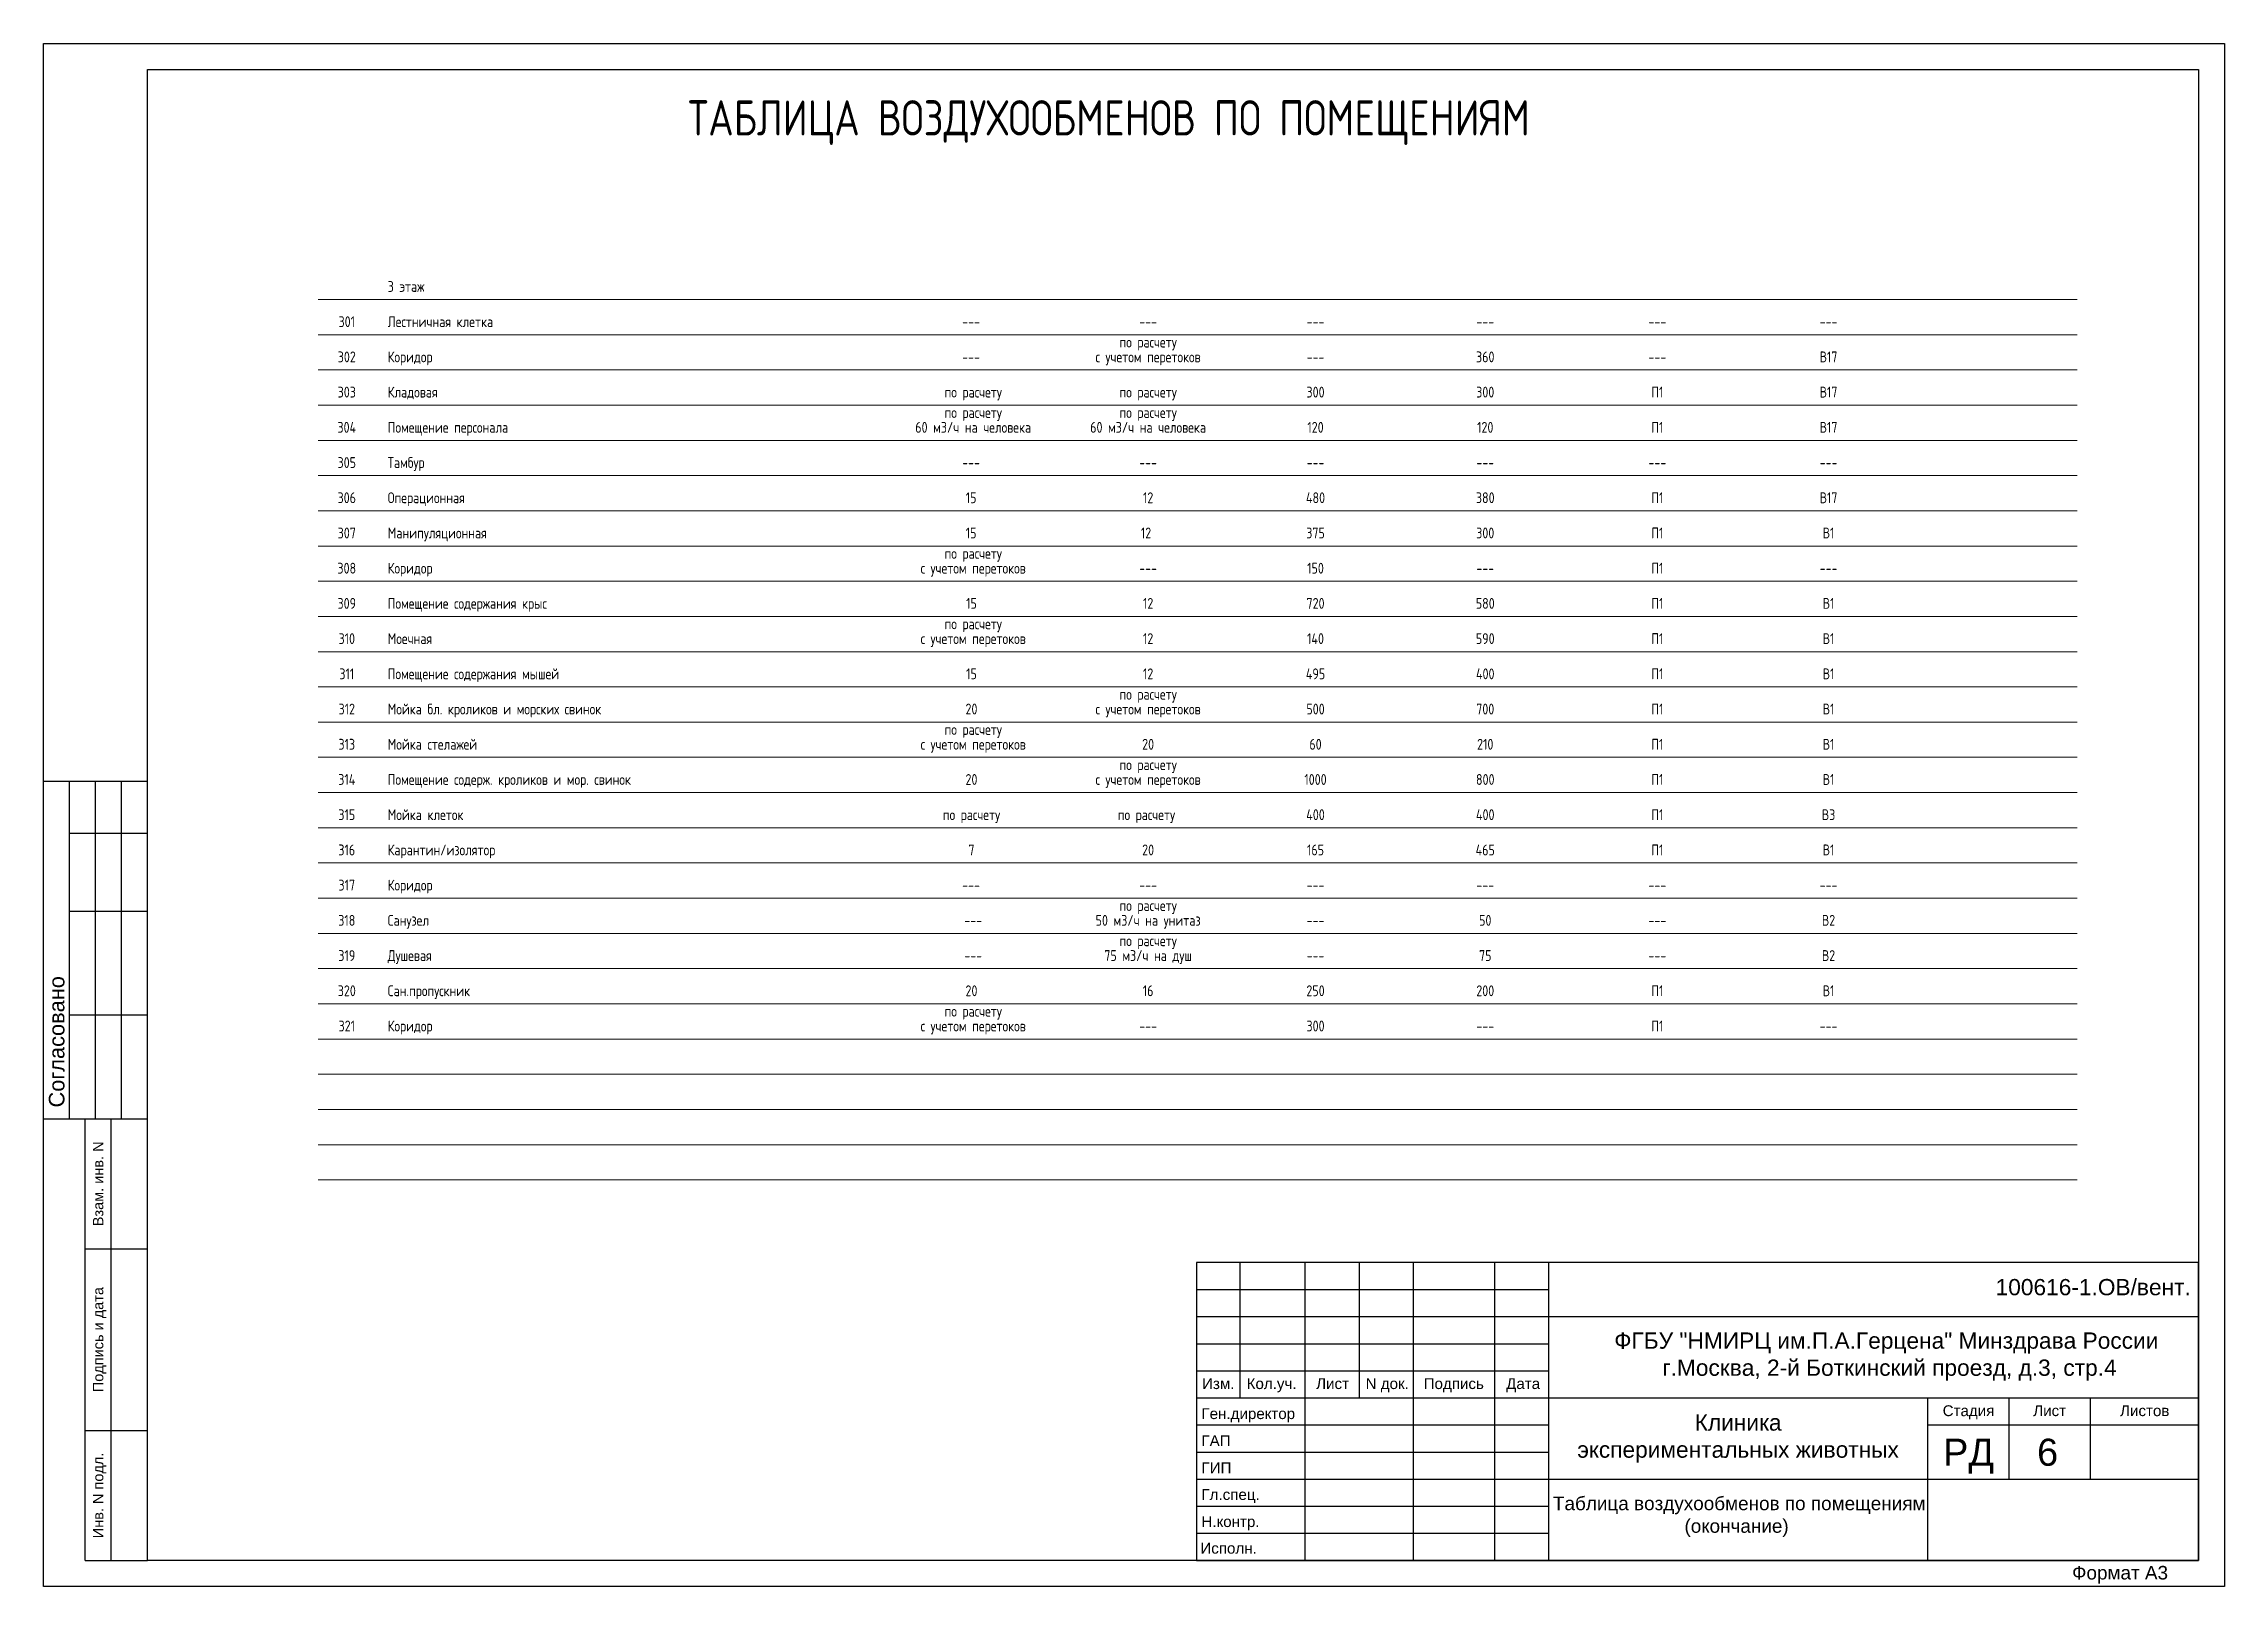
# Model space of a CAD drawing. Header units: millimetres. Extents: x -285783 to 224003, y -270247 to -22062.
# Drawn here: x -36164 to 4104, y -50537 to -22062 of the extents above; entities that cross this region are included whole.
import ezdxf
from ezdxf.enums import TextEntityAlignment as Align

# ---------------------------------------------------------------- set-up
doc = ezdxf.new("R2010")
doc.units = ezdxf.units.MM
for name, color, linetype, lineweight in [('12 текст рамки', 7, 'Continuous', 30), ('13 рамка', 7, 'Continuous', 30), ('A4TXT', 7, 'Continuous', 13), ('DOORS', 7, 'Continuous', 5)]:
    doc.layers.add(name, color=color, linetype=linetype, lineweight=lineweight)
doc.styles.add('SPDS', font='SPDS.shx')
doc.styles.add('РАМКА', font='arial.ttf')
doc.styles.add('ТЕКСТ', font='arial.ttf', dxfattribs={"oblique": 10, "height": 150})

msp = doc.modelspace()

# ---------------------------------------------------------------- texts
at = {"layer": '12 текст рамки'}
for s, height, style, p in [('ТАБЛИЦА ВОЗДУХООБМЕНОВ ПО ПОМЕЩЕНИЯМ', 650, 'SPDS', (-24263, -23757)), ('100616-1.ОВ/вент.', 300, 'РАМКА', (-120, -45164))]:
    msp.add_text(s, height=height, dxfattribs=dict(at, style=style)).set_placement(p)
at = {"layer": '12 текст рамки', "color": 7, "lineweight": 15, "ltscale": 0.5, "style": 'SPDS'}
for s, p in [('3 этаж', (-29810, -26644)), ('Лестничная клетка', (-29810, -27294)), ('Коридор', (-29810, -27944)), ('Кладовая', (-29810, -28594)), ('Помещение персонала', (-29810, -29244)), ('Тамбур', (-29810, -29894)), ('Операционная', (-29810, -30544)), ('Манипуляционная', (-29810, -31194)), ('Коридор', (-29810, -31844)), ('Помещение содержания крыс', (-29810, -32494)), ('Моечная', (-29810, -33144)), ('Помещение содержания мышей', (-29810, -33794)), ('Мойка бл. кроликов и морских свинок', (-29810, -34444)), ('Мойка стелажей', (-29810, -35094)), ('Помещение содерж. кроликов и мор. свинок', (-29810, -35744)), ('Мойка клеток', (-29810, -36394)), ('Карантин/изолятор', (-29810, -37044)), ('Коридор', (-29810, -37694)), ('Санузел', (-29810, -38344)), ('Душевая', (-29810, -38994)), ('Сан.пропускник', (-29810, -39644)), ('Коридор', (-29810, -40294))]:
    msp.add_text(s, height=200, dxfattribs=at).set_placement(p)
for s, p in [('301', (-30566, -27294)), ('---', (-19038, -27294)), ('---', (-15769, -27294)), ('---', (-12678, -27294)), ('---', (-9544, -27294)), ('---', (-6366, -27294)), ('---', (-3205, -27294)), ('302', (-30566, -27944)), ('по расчету', (-15769, -27671)), ('360', (-9544, -27944)), ('В17', (-3205, -27944)), ('---', (-19038, -27944)), ('с учетом перетоков', (-15769, -27944)), ('---', (-12678, -27944)), ('---', (-6366, -27944)), ('303', (-30566, -28594)), ('по расчету', (-18999, -28594)), ('по расчету', (-15769, -28594)), ('300', (-12678, -28594)), ('300', (-9544, -28594)), ('П1', (-6366, -28594)), ('В17', (-3205, -28594)), ('по расчету', (-18999, -28971)), ('по расчету', (-15769, -28971)), ('304', (-30566, -29244)), ('60 м3/ч на человека', (-18999, -29244)), ('60 м3/ч на человека', (-15769, -29244)), ('120', (-12678, -29244)), ('120', (-9544, -29244)), ('П1', (-6366, -29244)), ('В17', (-3205, -29244)), ('305', (-30566, -29894)), ('---', (-19038, -29894)), ('---', (-15769, -29894)), ('---', (-12678, -29894)), ('---', (-9544, -29894)), ('---', (-6366, -29894)), ('---', (-3205, -29894)), ('306', (-30566, -30544)), ('15', (-19038, -30544)), ('12', (-15769, -30544)), ('480', (-12678, -30544)), ('380', (-9544, -30544)), ('П1', (-6366, -30544)), ('В17', (-3205, -30544)), ('307', (-30566, -31194)), ('15', (-19038, -31194)), ('12', (-15808, -31194)), ('375', (-12678, -31194)), ('300', (-9544, -31194)), ('П1', (-6366, -31194)), ('В1', (-3205, -31194)), ('308', (-30566, -31844)), ('с учетом перетоков', (-18999, -31844)), ('по расчету', (-18999, -31571)), ('---', (-15769, -31844)), ('150', (-12678, -31844)), ('---', (-9544, -31844)), ('П1', (-6366, -31844)), ('---', (-3205, -31844)), ('309', (-30566, -32494)), ('15', (-19031, -32494)), ('12', (-15769, -32494)), ('720', (-12678, -32494)), ('580', (-9544, -32494)), ('П1', (-6366, -32494)), ('В1', (-3205, -32494)), ('310', (-30566, -33144)), ('с учетом перетоков', (-18999, -33144)), ('по расчету', (-18999, -32871)), ('12', (-15769, -33144)), ('140', (-12678, -33144)), ('590', (-9544, -33144)), ('П1', (-6366, -33144)), ('В1', (-3205, -33144)), ('311', (-30566, -33794)), ('15', (-19031, -33794)), ('12', (-15769, -33794)), ('495', (-12678, -33794)), ('400', (-9544, -33794)), ('П1', (-6366, -33794)), ('В1', (-3205, -33794)), ('по расчету', (-15769, -34171)), ('312', (-30566, -34444)), ('20', (-19031, -34444)), ('с учетом перетоков', (-15769, -34444)), ('500', (-12678, -34444)), ('700', (-9544, -34444)), ('П1', (-6366, -34444)), ('В1', (-3205, -34444)), ('313', (-30566, -35094)), ('с учетом перетоков', (-18999, -35094)), ('по расчету', (-18999, -34821)), ('20', (-15769, -35094)), ('60', (-12678, -35094)), ('210', (-9544, -35094)), ('П1', (-6366, -35094)), ('В1', (-3205, -35094)), ('по расчету', (-15769, -35471)), ('314', (-30566, -35744)), ('20', (-19031, -35744)), ('с учетом перетоков', (-15769, -35744)), ('1000', (-12678, -35744)), ('800', (-9544, -35744)), ('П1', (-6366, -35744)), ('В1', (-3205, -35744)), ('315', (-30566, -36394)), ('400', (-12678, -36394)), ('400', (-9544, -36394)), ('П1', (-6366, -36394)), ('В3', (-3205, -36394)), ('по расчету', (-19031, -36394)), ('по расчету', (-15801, -36394)), ('316', (-30566, -37044)), ('7', (-19031, -37044)), ('20', (-15769, -37044)), ('165', (-12678, -37044)), ('465', (-9544, -37044)), ('П1', (-6366, -37044)), ('В1', (-3205, -37044)), ('317', (-30566, -37694)), ('---', (-19038, -37694)), ('---', (-15769, -37694)), ('---', (-12678, -37694)), ('---', (-9544, -37694)), ('---', (-6366, -37694)), ('---', (-3205, -37694)), ('318', (-30566, -38344)), ('50 м3/ч на унитаз', (-15769, -38344)), ('по расчету', (-15769, -38071)), ('50', (-9544, -38344)), ('В2', (-3205, -38344)), ('---', (-18999, -38344)), ('по расчету', (-15769, -38721)), ('---', (-12678, -38344)), ('---', (-6366, -38344)), ('319', (-30566, -38994)), ('---', (-18999, -38994)), ('75 м3/ч на душ', (-15769, -38994)), ('---', (-12678, -38994)), ('75', (-9544, -38994)), ('---', (-6366, -38994)), ('В2', (-3205, -38994)), ('320', (-30566, -39644)), ('20', (-19031, -39644)), ('16', (-15769, -39644)), ('250', (-12678, -39644)), ('200', (-9544, -39644)), ('П1', (-6366, -39644)), ('В1', (-3205, -39644)), ('321', (-30566, -40294)), ('с учетом перетоков', (-18999, -40294)), ('по расчету', (-18999, -40021)), ('---', (-15769, -40294)), ('300', (-12678, -40294)), ('---', (-9544, -40294)), ('П1', (-6366, -40294)), ('---', (-3205, -40294))]:
    msp.add_text(s, height=200, dxfattribs=at).set_placement(p, align=Align.CENTER)
at = {"layer": '12 текст рамки', "lineweight": 15, "style": 'ТЕКСТ'}
msp.add_text('Согласовано', height=287.63, rotation=90, dxfattribs=at).set_placement((-35924, -41698), align=Align.MIDDLE_LEFT)
for s, p in [('Взам. инв. N', (-35157, -43107)), ('Подпись и дата', (-35157, -45983)), ('Инв. N подл.', (-35157, -48859))]:
    msp.add_text(s, height=191.75, rotation=90, dxfattribs=at).set_placement(p, align=Align.MIDDLE_CENTER)
at = {"layer": '12 текст рамки', "style": 'ТЕКСТ'}
for s, p in [('РД', (-620, -48311)), ('6', (840, -48311))]:
    msp.add_text(s, height=500, dxfattribs=at).set_placement(p, align=Align.CENTER)
msp.add_text('Формат А3', height=250, dxfattribs=at).set_placement((1292, -50285), align=Align.MIDDLE_LEFT)
at = {"layer": '12 текст рамки', "insert": (-2138, -46296), "char_height": 300, "attachment_point": 5, "style": 'РАМКА'}
msp.add_mtext_dynamic_manual_height_columns('ФГБУ "НМИРЦ им.П.А.Герцена" Минздрава России\\P г.Москва, 2-й Боткинский проезд, д.3, стр.4 ', width=12195.52, gutter_width=1250, heights=[0], dxfattribs=at)
at = {"layer": '12 текст рамки', "width": 7000, "attachment_point": 5, "style": 'РАМКА'}
for s, insert, char_height in [('Клиника\\Pэкспериментальных животных', (-4875, -47808), 300), (' Таблица воздухообменов по помещениям\\P(окончание)', (-4903, -49252), 250)]:
    msp.add_mtext(s, dxfattribs=dict(at, insert=insert, char_height=char_height))
at = {"layer": '13 рамка', "style": 'ТЕКСТ'}
for s, p in [('Изм.', (-14473, -46895)), ('Кол.уч.', (-13489, -46895)), ('Лист', (-12363, -46895)), ('N док.', (-11354, -46895)), ('Подпись', (-10125, -46895)), ('Дата', (-8844, -46895)), ('Стадия', (-620, -47395)), ('Лист', (878, -47395)), ('Листов', (2634, -47395))]:
    msp.add_text(s, height=200, dxfattribs=at).set_placement(p, align=Align.CENTER)
for s, p in [('Ген.директор', (-14784, -47449)), ('ГАП', (-14784, -47949)), ('ГИП', (-14784, -48449)), ('Гл.спец.', (-14784, -48942)), ('Н.контр.', (-14784, -49442)), (' Исполн.', (-14882, -49933))]:
    msp.add_text(s, height=200, dxfattribs=at).set_placement(p)

# ---------------------------------------------------------------- linework, layer by layer
at = {"layer": '13 рамка'}
for p, q in [((-36164, -35676), (-34246, -35676)), ((-35685, -41908), (-35685, -35676)), ((-35205, -41908), (-35205, -35676)), ((-34726, -41908), (-34726, -35676)), ((-35685, -36635), (-34246, -36635)), ((-35685, -38073), (-34246, -38073)), ((-35685, -39991), (-34246, -39991)), ((-36164, -41908), (-34246, -41908)), ((-35397, -50058), (-35397, -41908)), ((-34918, -50058), (-34918, -41908)), ((-35397, -44305), (-34246, -44305)), ((-14875, -44558), (-14875, -50058)), ((3625, -44558), (-14875, -44558)), ((-14075, -44558), (-14075, -47058)), ((-12875, -44558), (-12875, -50058)), ((-11875, -44558), (-11875, -47058)), ((-10875, -44558), (-10875, -50058)), ((-9375, -44558), (-9375, -50058)), ((-8375, -44558), (-8375, -50058)), ((3625, -50058), (3625, -44558)), ((-14875, -45058), (-8375, -45058)), ((-14875, -45558), (3625, -45558)), ((-14875, -46058), (-8375, -46058)), ((-14875, -46558), (-8375, -46558)), ((-14875, -47058), (3625, -47058)), ((-1375, -47058), (-1375, -50058)), ((125, -47058), (125, -48558)), ((1625, -47058), (1625, -48558)), ((-35397, -47661), (-34246, -47661)), ((-14875, -47558), (-8375, -47558)), ((-1375, -47558), (3625, -47558)), ((-14875, -48058), (-8375, -48058)), ((-14875, -48058), (-8375, -48058)), ((-14875, -48558), (3625, -48558)), ((-14875, -49058), (-8375, -49058)), ((-14875, -49058), (-8375, -49058)), ((-14875, -49558), (-8375, -49558)), ((-14875, -49558), (-8375, -49558)), ((-35397, -50058), (-34246, -50058)), ((-14875, -50058), (3625, -50058)), ((-14875, -50058), (3625, -50058)), ((-14875, -50058), (3625, -50058))]:
    msp.add_line(p, q, dxfattribs=at)
for points in [[(-36164, -22062), (4104, -22062), (4104, -50537), (-36164, -50537)], [(-34246, -22541), (3625, -22541), (3625, -50058), (-34246, -50058)]]:
    msp.add_lwpolyline(points, close=True, dxfattribs=at)
at = {"layer": 'A4TXT'}
for p, q in [((-31095, -26785), (1383, -26785)), ((-31095, -33935), (1383, -33935)), ((-31095, -34585), (1383, -34585)), ((-31095, -35235), (1383, -35235)), ((-31095, -35885), (1383, -35885)), ((-31095, -36535), (1383, -36535)), ((-31095, -37185), (1383, -37185)), ((-31095, -37835), (1383, -37835)), ((-31095, -38485), (1383, -38485)), ((-31095, -39135), (1383, -39135)), ((-31095, -39785), (1383, -39785)), ((-31095, -40435), (1383, -40435)), ((-31095, -41085), (1383, -41085)), ((-31095, -41735), (1383, -41735)), ((-31095, -42385), (1383, -42385)), ((-31095, -43035), (1383, -43035))]:
    msp.add_line(p, q, dxfattribs=at)
at = {"layer": 'DOORS', "ltscale": 100}
for p, q in [((-31095, -27435), (1383, -27435)), ((-31095, -28085), (1383, -28085)), ((-31095, -28735), (1383, -28735)), ((-31095, -29385), (1383, -29385)), ((-31095, -30035), (1383, -30035)), ((-31095, -30685), (1383, -30685)), ((-31095, -31335), (1383, -31335)), ((-31095, -31985), (1383, -31985)), ((-31095, -32635), (1383, -32635)), ((-31095, -33285), (1383, -33285))]:
    msp.add_line(p, q, dxfattribs=at)

msp.set_redraw_order([(e.dxf.handle, doc.entitydb.next_handle()) for e in msp.query("TEXT MTEXT ATTDEF DIMENSION ARC_DIMENSION")])  # texts and dimensions are drawn at this point

doc.saveas('drawing.dxf')
